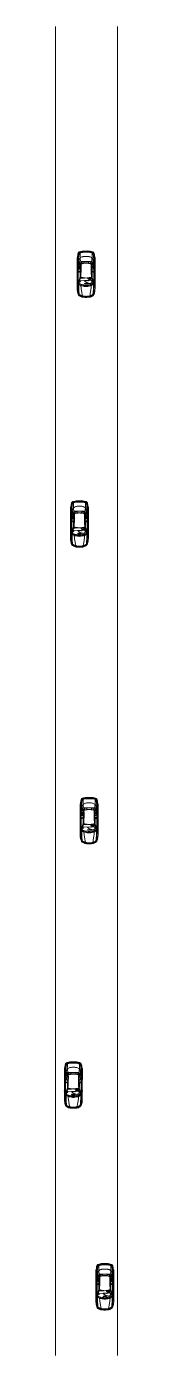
# Model space of a CAD drawing. Header units: millimetres. Extents: x 255 to 764, y 60 to 269.
# Drawn here: x 255 to 261, y 106.2 to 234.6 of the extents above; entities that cross this region are included whole.
import ezdxf

# ---------------------------------------------------------------- set-up
doc = ezdxf.new("R2010")
doc.units = ezdxf.units.MM
doc.layers.add('AUTOS', color=1, linetype='Continuous', lineweight=9)
doc.layers.add('BANQUETA', color=2, linetype='Continuous', lineweight=20)

# ---------------------------------------------------------------- blocks, each defined once
blk = doc.blocks.new('AutoP19')
for p, q in [((-1.25, 0.71), (-0.65, 0.55)), ((-0.92, 0.62), (-0.95, 0.15)), ((-0.93, 0.75), (-0.94, 0.76)), ((-0.94, 0.76), (-0.9, 0.76)), ((-0.94, 0.13), (-0.93, -0.15)), ((-0.93, 0.75), (-0.06, 0.75)), ((-0.9, 0.67), (-0.93, 0.75)), ((-0.9, 0.76), (-0.85, 0.86)), ((-0.88, 0.78), (0.13, 0.78)), ((-0.86, 0.83), (0.42, 0.82)), ((-0.85, 0.86), (1.25, 0.87)), ((-0.25, 0.58), (-0.06, 0.58)), ((-0.06, 0.75), (0.3, 0.73)), ((0.44, 0.65), (0.24, 0.65)), ((0.91, 0.53), (0.91, -0.03)), ((0.91, -0.53), (0.91, 0.03)), ((1.75, 0.52), (1.81, 0.5)), ((-1.25, -0.71), (-0.65, -0.55)), ((-0.93, -0.75), (-0.94, -0.76)), ((-0.94, -0.76), (-0.9, -0.76)), ((-0.9, -0.67), (-0.93, -0.75)), ((-0.93, -0.75), (-0.06, -0.75)), ((-0.82, -0.29), (-0.91, -0.29)), ((-0.82, -0.45), (-0.91, -0.45)), ((-0.9, -0.76), (-0.85, -0.86)), ((-0.88, -0.78), (0.13, -0.78)), ((-0.86, -0.83), (0.42, -0.82)), ((-0.85, -0.86), (1.25, -0.87)), ((-0.25, -0.58), (-0.06, -0.58)), ((-0.06, -0.75), (0.3, -0.73)), ((0.44, -0.65), (0.24, -0.65)), ((1.75, -0.52), (1.81, -0.5))]:
    blk.add_line(p, q)
for centre in [(-1.02, 0.59), (-1.02, -0.59)]:
    blk.add_ellipse(centre, major_axis=(0, 0.0429), ratio=0.983266, start_param=4.712389, end_param=10.995574)
for points, knots in [([(-2.56, 0), (-2.56, 0.05), (-2.55, 0.22), (-2.54, 0.44), (-2.44, 0.6), (-2.37, 0.7), (-2.29, 0.75), (-2.19, 0.79), (-2.08, 0.82), (-2, 0.84), (-1.96, 0.84)], [0, 0, 0, 0, 0.16039, 0.479033, 0.632967, 0.722015, 0.817474, 0.927562, 1.03733, 1.167094, 1.167094, 1.167094, 1.167094]), ([(-2.56, 0), (-2.56, -0.05), (-2.55, -0.22), (-2.54, -0.44), (-2.44, -0.6), (-2.37, -0.7), (-2.29, -0.75), (-2.19, -0.79), (-2.08, -0.82), (-2, -0.84), (-1.96, -0.84)], [0, 0, 0, 0, 0.16039, 0.479033, 0.632967, 0.722015, 0.817474, 0.927562, 1.03733, 1.167094, 1.167094, 1.167094, 1.167094]), ([(-2.25, 0.76), (-2.28, 0.74), (-2.33, 0.7), (-2.42, 0.61), (-2.48, 0.49), (-2.5, 0.35), (-2.53, 0.18), (-2.54, 0.07), (-2.54, 0)], [0, 0, 0, 0, 0.1095129, 0.2035347, 0.3452507, 0.5161382, 0.6275464, 0.8383798, 0.8383798, 0.8383798, 0.8383798]), ([(-2.25, -0.76), (-2.28, -0.74), (-2.33, -0.7), (-2.42, -0.61), (-2.48, -0.49), (-2.5, -0.35), (-2.53, -0.18), (-2.54, -0.07), (-2.54, 0)], [0, 0, 0, 0, 0.1095129, 0.2035347, 0.3452507, 0.5161382, 0.6275464, 0.8383798, 0.8383798, 0.8383798, 0.8383798]), ([(-2.45, 0.34), (-2.46, 0.33), (-2.48, 0.31), (-2.49, 0.25), (-2.5, 0.14), (-2.51, 0.05), (-2.51, 0)], [0, 0, 0, 0, 0.0314754, 0.0702057, 0.1915753, 0.3439346, 0.3439346, 0.3439346, 0.3439346]), ([(-2.45, -0.34), (-2.46, -0.33), (-2.48, -0.31), (-2.49, -0.25), (-2.5, -0.14), (-2.51, -0.05), (-2.51, 0)], [0, 0, 0, 0, 0.0314754, 0.0702057, 0.1915753, 0.3439346, 0.3439346, 0.3439346, 0.3439346]), ([(-2.43, 0.34), (-2.42, 0.34), (-2.43, 0.32), (-2.43, 0.29), (-2.45, 0.24), (-2.45, 0.19), (-2.45, 0.1), (-2.46, 0.05), (-2.46, 0)], [0, 0, 0, 0, 0.0114788, 0.0403472, 0.0875838, 0.1755608, 0.1991501, 0.3369659, 0.3369659, 0.3369659, 0.3369659]), ([(-2.43, -0.34), (-2.42, -0.34), (-2.43, -0.32), (-2.43, -0.29), (-2.45, -0.24), (-2.45, -0.19), (-2.45, -0.1), (-2.46, -0.05), (-2.46, 0)], [0, 0, 0, 0, 0.0114788, 0.0403472, 0.0875838, 0.1755608, 0.1991501, 0.3369659, 0.3369659, 0.3369659, 0.3369659]), ([(-1.96, 0.84), (-2.02, 0.84), (-2.12, 0.79), (-2.24, 0.74), (-2.34, 0.65), (-2.42, 0.52), (-2.44, 0.4), (-2.45, 0.34)], [0, 0, 0, 0, 0.1772572, 0.3124951, 0.4151678, 0.5597243, 0.7575412, 0.7575412, 0.7575412, 0.7575412]), ([(-2.14, 0.78), (-2.14, 0.77), (-2.14, 0.75), (-2.16, 0.74), (-2.2, 0.72), (-2.24, 0.69), (-2.29, 0.65), (-2.33, 0.58), (-2.37, 0.5), (-2.38, 0.44), (-2.39, 0.41), (-2.41, 0.38), (-2.43, 0.37), (-2.45, 0.37)], [0, 0, 0, 0, 0.0304541, 0.0502818, 0.0786089, 0.1479133, 0.1986294, 0.2831705, 0.3780326, 0.4523267, 0.4667809, 0.4902599, 0.5347198, 0.5347198, 0.5347198, 0.5347198]), ([(-2.45, 0.34), (-2.35, 0.37), (-2.12, 0.41), (-1.78, 0.47), (-1.53, 0.5), (-1.42, 0.51)], [0, 0, 0, 0, 0.317374, 0.69576, 1.04714, 1.04714, 1.04714, 1.04714]), ([(-1.25, 0.71), (-1.34, 0.71), (-1.53, 0.71), (-1.82, 0.7), (-2.08, 0.68), (-2.23, 0.66), (-2.28, 0.66)], [0, 0, 0, 0, 0.269375, 0.574535, 0.885339, 1.036319, 1.036319, 1.036319, 1.036319]), ([(-2.24, 0.68), (-2.22, 0.7), (-2.16, 0.71), (-2.05, 0.73), (-1.88, 0.75), (-1.68, 0.76), (-1.45, 0.77), (-1.22, 0.77), (-1.06, 0.77), (-0.99, 0.77)], [0, 0, 0, 0, 0.076148, 0.165903, 0.355672, 0.569871, 0.782325, 1.050047, 1.257936, 1.257936, 1.257936, 1.257936]), ([(-1.84, 0.85), (-1.84, 0.84), (-1.87, 0.82), (-1.92, 0.8), (-1.99, 0.78), (-2.06, 0.77), (-2.11, 0.76), (-2.14, 0.75), (-2.15, 0.75)], [0, 0, 0, 0, 0.034703, 0.0959761, 0.1659336, 0.2471559, 0.2929944, 0.3295918, 0.3295918, 0.3295918, 0.3295918]), ([(-1.96, 0.84), (-1.92, 0.85), (-1.78, 0.86), (-1.52, 0.86), (-1.22, 0.86), (-1.02, 0.86), (-0.93, 0.86)], [0, 0, 0, 0, 0.114897, 0.437061, 0.754269, 1.029686, 1.029686, 1.029686, 1.029686]), ([(-1.52, 0.86), (-1.52, 0.84), (-1.48, 0.83), (-1.43, 0.81), (-1.33, 0.81), (-1.17, 0.82), (-1.04, 0.82), (-0.96, 0.82)], [0, 0, 0, 0, 0.0364992, 0.0923739, 0.1867837, 0.3273982, 0.5667068, 0.5667068, 0.5667068, 0.5667068]), ([(-1.01, 0.74), (-1.04, 0.74), (-1.09, 0.75), (-1.17, 0.74), (-1.25, 0.72), (-1.31, 0.67), (-1.36, 0.59), (-1.42, 0.51), (-1.46, 0.37), (-1.49, 0.2), (-1.51, 0.06), (-1.51, 0)], [0, 0, 0, 0, 0.082256, 0.165174, 0.241383, 0.30939, 0.405348, 0.511507, 0.603349, 0.843635, 1.017671, 1.017671, 1.017671, 1.017671]), ([(-1.01, -0.74), (-1.04, -0.74), (-1.09, -0.75), (-1.17, -0.74), (-1.25, -0.72), (-1.31, -0.67), (-1.36, -0.59), (-1.42, -0.51), (-1.46, -0.37), (-1.49, -0.2), (-1.51, -0.06), (-1.51, 0)], [0, 0, 0, 0, 0.082256, 0.165174, 0.241383, 0.30939, 0.405348, 0.511507, 0.603349, 0.843635, 1.017671, 1.017671, 1.017671, 1.017671]), ([(-1.25, 0.71), (-1.27, 0.68), (-1.32, 0.62), (-1.39, 0.48), (-1.44, 0.26), (-1.46, 0.09), (-1.46, 0)], [0, 0, 0, 0, 0.0947759, 0.2311242, 0.4700259, 0.7400315, 0.7400315, 0.7400315, 0.7400315]), ([(-1.25, -0.71), (-1.27, -0.68), (-1.32, -0.62), (-1.39, -0.48), (-1.44, -0.26), (-1.46, -0.09), (-1.46, 0)], [0, 0, 0, 0, 0.0947759, 0.2311242, 0.4700259, 0.7400315, 0.7400315, 0.7400315, 0.7400315]), ([(-1.19, 0.69), (-1.21, 0.67), (-1.24, 0.62), (-1.29, 0.51), (-1.33, 0.37), (-1.35, 0.2), (-1.37, 0.07), (-1.37, 0)], [0, 0, 0, 0, 0.0708922, 0.1925846, 0.3348457, 0.5072814, 0.7109928, 0.7109928, 0.7109928, 0.7109928]), ([(-1.19, -0.69), (-1.21, -0.67), (-1.24, -0.62), (-1.29, -0.51), (-1.33, -0.37), (-1.35, -0.2), (-1.37, -0.07), (-1.37, 0)], [0, 0, 0, 0, 0.0708922, 0.1925846, 0.3348457, 0.5072814, 0.7109928, 0.7109928, 0.7109928, 0.7109928]), ([(-1.25, 0), (-1.25, 0.03), (-1.25, 0.08), (-1.25, 0.13), (-1.25, 0.17), (-1.23, 0.17), (-1.22, 0.17), (-1.21, 0.16), (-1.2, 0.1), (-1.2, 0.04), (-1.2, 0)], [0, 0, 0, 0, 0.0857277, 0.1381048, 0.1641986, 0.1769751, 0.1890325, 0.2028129, 0.2286049, 0.3592554, 0.3592554, 0.3592554, 0.3592554]), ([(-1.25, 0), (-1.25, -0.03), (-1.25, -0.08), (-1.25, -0.13), (-1.25, -0.17), (-1.23, -0.17), (-1.22, -0.17), (-1.21, -0.16), (-1.2, -0.1), (-1.2, -0.04), (-1.2, 0)], [0, 0, 0, 0, 0.0857277, 0.1381048, 0.1641986, 0.1769751, 0.1890325, 0.2028129, 0.2286049, 0.3592554, 0.3592554, 0.3592554, 0.3592554]), ([(-0.94, 0.13), (-0.94, 0.14), (-0.96, 0.16), (-1, 0.12), (-1.04, 0.08), (-1.08, 0), (-1.13, -0.1), (-1.18, -0.21), (-1.22, -0.32), (-1.22, -0.41), (-1.18, -0.49), (-1.14, -0.54), (-1.08, -0.58), (-1.05, -0.62), (-1.04, -0.64), (-1.04, -0.65)], [0, 0, 0, 0, 0.527288, 1.647451, 3.487558, 5.099073, 7.968657, 12.238313, 14.475187, 16.613757, 18.744202, 20.639343, 22.223389, 23.452731, 24.286529, 24.286529, 24.286529, 24.286529]), ([(-1.21, 0.86), (-1.21, 0.84), (-1.2, 0.81), (-1.2, 0.76), (-1.18, 0.74), (-1.17, 0.73)], [0, 0, 0, 0, 1.462159, 2.651105, 3.386321, 3.386321, 3.386321, 3.386321]), ([(0.97, 0.69), (0.96, 0.68), (0.92, 0.65), (0.84, 0.64), (0.76, 0.6), (0.64, 0.57), (0.51, 0.55), (0.3, 0.53), (0.06, 0.54), (-0.17, 0.54), (-0.36, 0.54), (-0.56, 0.56), (-0.83, 0.65), (-1.04, 0.71), (-1.16, 0.74)], [0, 0, 0, 0, 0.05975, 0.126928, 0.230034, 0.336675, 0.482225, 0.641324, 0.954906, 1.203173, 1.330375, 1.542773, 1.802261, 2.175545, 2.175545, 2.175545, 2.175545]), ([(-0.99, 0.77), (-0.99, 0.76), (-0.99, 0.75), (-1, 0.75), (-1.01, 0.74)], [0, 0, 0, 0, 0.02274132, 0.03717479, 0.03717479, 0.03717479, 0.03717479]), ([(-0.85, 0.86), (-0.86, 0.86), (-0.88, 0.88), (-0.94, 0.87), (-0.96, 0.82), (-1, 0.78), (-0.97, 0.74), (-0.94, 0.73), (-0.93, 0.75)], [0, 0, 0, 0, 0.024864, 0.0846267, 0.1362471, 0.1900683, 0.2245199, 0.2681841, 0.2681841, 0.2681841, 0.2681841]), ([(-0.67, 0.55), (-0.67, 0.55), (-0.69, 0.52), (-0.71, 0.47), (-0.7, 0.36), (-0.7, 0.26), (-0.7, 0.17), (-0.69, 0.15), (-0.68, 0.14)], [0, 0, 0, 0, 0.842998, 2.122875, 3.997599, 9.174838, 10.012722, 10.751336, 10.751336, 10.751336, 10.751336]), ([(-0.59, 0.53), (-0.6, 0.5), (-0.64, 0.39), (-0.67, 0.2), (-0.69, 0.06), (-0.69, -0.01)], [0, 0, 0, 0, 0.1139079, 0.3411539, 0.543502, 0.543502, 0.543502, 0.543502]), ([(-0.65, 0.55), (-0.63, 0.55), (-0.57, 0.53), (-0.47, 0.51), (-0.35, 0.5), (-0.14, 0.49), (0.14, 0.49), (0.47, 0.48), (0.75, 0.5), (0.99, 0.54), (1.23, 0.59), (1.47, 0.58), (1.63, 0.58), (1.73, 0.57), (1.74, 0.57)], [0, 0, 0, 0, 0.073325, 0.188896, 0.303039, 0.425821, 0.811242, 1.159737, 1.41058, 1.660623, 1.899627, 2.11145, 2.377727, 2.401703, 2.401703, 2.401703, 2.401703]), ([(-0.57, 0.58), (-0.52, 0.58), (-0.44, 0.58), (-0.34, 0.58), (-0.28, 0.58), (-0.26, 0.56), (-0.25, 0.55), (-0.25, 0.54)], [0, 0, 0, 0, 3.267856, 6.568708, 7.399663, 8.099385, 8.621705, 8.621705, 8.621705, 8.621705]), ([(-0.15, 0.86), (-0.14, 0.85), (-0.12, 0.83), (-0.1, 0.78), (-0.1, 0.76), (-0.1, 0.74)], [1.808086, 1.808086, 1.808086, 1.808086, 2.918874, 4.131288, 5.10151, 5.10151, 5.10151, 5.10151]), ([(-0.14, 0.75), (-0.12, 0.72), (-0.1, 0.65), (-0.07, 0.58), (-0.06, 0.54)], [0, 0, 0, 0, 0.1000351, 0.2184418, 0.2184418, 0.2184418, 0.2184418]), ([(-0.06, 0.75), (-0.04, 0.71), (-0.03, 0.65), (0, 0.59), (0, 0.55), (0, 0.54)], [0, 0, 0, 0, 2.528586, 4.711885, 5.408215, 5.408215, 5.408215, 5.408215]), ([(0.13, 0.78), (0.27, 0.78), (0.48, 0.78), (0.79, 0.76), (0.96, 0.75), (1.06, 0.74)], [0, 0, 0, 0, 0.4042759, 0.6333827, 0.9326252, 0.9326252, 0.9326252, 0.9326252]), ([(0.24, 0.65), (0.23, 0.65), (0.19, 0.65), (0.15, 0.6), (0.13, 0.56), (0.13, 0.54)], [0, 0, 0, 0, 0.0486628, 0.1144515, 0.1777721, 0.1777721, 0.1777721, 0.1777721]), ([(0.3, 0.73), (0.36, 0.73), (0.48, 0.73), (0.63, 0.73), (0.79, 0.71), (0.93, 0.7), (1.06, 0.68), (1.1, 0.66)], [0, 0, 0, 0, 0.1783018, 0.3787173, 0.431954, 0.6762374, 0.8077184, 0.8077184, 0.8077184, 0.8077184]), ([(0.42, 0.82), (0.49, 0.82), (0.61, 0.82), (0.8, 0.8), (1.01, 0.79), (1.22, 0.77), (1.4, 0.75), (1.54, 0.74), (1.64, 0.7), (1.71, 0.65), (1.74, 0.58), (1.78, 0.43), (1.8, 0.24), (1.8, 0.06), (1.8, 0)], [0, 0, 0, 0, 0.198873, 0.363323, 0.587433, 0.823543, 1.004622, 1.129816, 1.230113, 1.320655, 1.388577, 1.443334, 1.771447, 1.958652, 1.958652, 1.958652, 1.958652]), ([(0.42, -0.82), (0.49, -0.82), (0.61, -0.82), (0.8, -0.8), (1.01, -0.79), (1.22, -0.77), (1.4, -0.75), (1.54, -0.74), (1.64, -0.7), (1.71, -0.65), (1.74, -0.58), (1.78, -0.43), (1.8, -0.24), (1.8, -0.06), (1.8, 0)], [0, 0, 0, 0, 0.198873, 0.363323, 0.587433, 0.823543, 1.004622, 1.129816, 1.230113, 1.320655, 1.388577, 1.443334, 1.771447, 1.958652, 1.958652, 1.958652, 1.958652]), ([(0.68, 0.67), (0.66, 0.68), (0.61, 0.69), (0.55, 0.72), (0.49, 0.73), (0.45, 0.71), (0.45, 0.67), (0.45, 0.64), (0.47, 0.63), (0.49, 0.59), (0.52, 0.57), (0.52, 0.55)], [0, 0, 0, 0, 0.0655106, 0.1550445, 0.2094604, 0.2438604, 0.287164, 0.3001388, 0.3275984, 0.3616951, 0.4200969, 0.4200969, 0.4200969, 0.4200969]), ([(0.79, 0.87), (0.79, 0.85), (0.8, 0.8), (0.76, 0.76), (0.69, 0.67), (0.62, 0.6), (0.56, 0.56)], [0, 0, 0, 0, 0.0597371, 0.1139981, 0.1672498, 0.3938869, 0.3938869, 0.3938869, 0.3938869]), ([(0.76, 0.71), (0.74, 0.69), (0.69, 0.64), (0.64, 0.59), (0.61, 0.57)], [0, 0, 0, 0, 1.868162, 5.271297, 5.271297, 5.271297, 5.271297]), ([(0.67, 0.49), (0.68, 0.48), (0.69, 0.44), (0.71, 0.37), (0.73, 0.25), (0.75, 0.1), (0.75, -0.02), (0.75, -0.08)], [0, 0, 0, 0, 0.0451009, 0.1211996, 0.2308505, 0.385263, 0.5739042, 0.5739042, 0.5739042, 0.5739042]), ([(0.67, -0.49), (0.68, -0.48), (0.69, -0.44), (0.71, -0.37), (0.73, -0.25), (0.75, -0.1), (0.75, 0.02), (0.75, 0.08)], [0, 0, 0, 0, 0.0451009, 0.1211996, 0.2308505, 0.385263, 0.5739042, 0.5739042, 0.5739042, 0.5739042]), ([(0.71, 0.66), (0.72, 0.65), (0.74, 0.63), (0.74, 0.61), (0.75, 0.6)], [0, 0, 0, 0, 0.983949, 1.771691, 1.771691, 1.771691, 1.771691]), ([(0.81, 0.62), (0.79, 0.62), (0.75, 0.62), (0.73, 0.65), (0.71, 0.66)], [0, 0, 0, 0, 0.0535488, 0.1060573, 0.1060573, 0.1060573, 0.1060573]), ([(0.73, 0.3), (0.73, 0.33), (0.74, 0.38), (0.73, 0.43), (0.76, 0.46), (0.8, 0.45), (0.84, 0.46), (0.86, 0.44), (0.87, 0.42), (0.87, 0.36), (0.88, 0.3), (0.87, 0.24), (0.86, 0.23), (0.83, 0.23), (0.8, 0.23), (0.77, 0.22), (0.73, 0.23), (0.73, 0.27), (0.73, 0.29), (0.73, 0.3)], [0, 0, 0, 0, 0.0969044, 0.1295913, 0.1506192, 0.1985921, 0.2360698, 0.2557908, 0.2719711, 0.2929882, 0.44406, 0.4519132, 0.4720918, 0.4918599, 0.5228758, 0.5707096, 0.5892096, 0.6145759, 0.654681, 0.654681, 0.654681, 0.654681]), ([(0.78, 0.23), (0.78, 0.22), (0.77, 0.14), (0.77, 0.05), (0.77, -0.03)], [11.235438, 11.235438, 11.235438, 11.235438, 11.552536, 17.586883, 17.586883, 17.586883, 17.586883]), ([(0.78, -0.23), (0.78, -0.22), (0.77, -0.14), (0.77, -0.05), (0.77, 0.03)], [11.235438, 11.235438, 11.235438, 11.235438, 11.552536, 17.586883, 17.586883, 17.586883, 17.586883]), ([(1.06, 0.74), (1.14, 0.74), (1.26, 0.72), (1.43, 0.71), (1.55, 0.69), (1.65, 0.65), (1.73, 0.61), (1.74, 0.57)], [0, 0, 0, 0, 0.2277977, 0.3719478, 0.4996814, 0.5863441, 0.709615, 0.709615, 0.709615, 0.709615]), ([(1.1, 0.66), (1.12, 0.65), (1.17, 0.63), (1.25, 0.57), (1.32, 0.47), (1.36, 0.37), (1.37, 0.3), (1.38, 0.28)], [0, 0, 0, 0, 0.0720749, 0.1581284, 0.2958089, 0.4262456, 0.4842292, 0.4842292, 0.4842292, 0.4842292]), ([(1.18, 0.86), (1.18, 0.86), (1.2, 0.84), (1.25, 0.83), (1.33, 0.81), (1.44, 0.79), (1.54, 0.78), (1.63, 0.76), (1.69, 0.73), (1.74, 0.68), (1.78, 0.61), (1.8, 0.53), (1.83, 0.45), (1.83, 0.39), (1.84, 0.36)], [0, 0, 0, 0, 0.0219205, 0.0572122, 0.1522539, 0.2718866, 0.3894011, 0.4710097, 0.5346344, 0.5986698, 0.6733118, 0.758696, 0.8351341, 0.9293726, 0.9293726, 0.9293726, 0.9293726]), ([(1.25, 0.87), (1.27, 0.86), (1.32, 0.84), (1.41, 0.82), (1.52, 0.81), (1.63, 0.79), (1.72, 0.77), (1.78, 0.72), (1.83, 0.67), (1.86, 0.58), (1.89, 0.46), (1.91, 0.36), (1.91, 0.3), (1.92, 0.29)], [0, 0, 0, 0, 0.056668, 0.14946, 0.28161, 0.392935, 0.481686, 0.542967, 0.622845, 0.69797, 0.833643, 0.965665, 1.00577, 1.00577, 1.00577, 1.00577]), ([(1.38, 0.28), (1.39, 0.24), (1.4, 0.14), (1.4, 0.05), (1.4, 0)], [0, 0, 0, 0, 0.140379, 0.2808468, 0.2808468, 0.2808468, 0.2808468]), ([(1.38, -0.28), (1.39, -0.24), (1.4, -0.14), (1.4, -0.05), (1.4, 0)], [0, 0, 0, 0, 0.140379, 0.2808468, 0.2808468, 0.2808468, 0.2808468]), ([(1.84, 0.36), (1.85, 0.31), (1.86, 0.19), (1.86, 0.07), (1.86, 0)], [0, 0, 0, 0, 0.1502861, 0.3522699, 0.3522699, 0.3522699, 0.3522699]), ([(-1.96, -0.84), (-2.02, -0.84), (-2.12, -0.79), (-2.24, -0.74), (-2.34, -0.65), (-2.42, -0.52), (-2.44, -0.4), (-2.45, -0.34)], [0, 0, 0, 0, 0.1772572, 0.3124951, 0.4151678, 0.5597243, 0.7575412, 0.7575412, 0.7575412, 0.7575412]), ([(-2.45, -0.34), (-2.35, -0.37), (-2.12, -0.41), (-1.78, -0.47), (-1.53, -0.5), (-1.42, -0.51)], [0, 0, 0, 0, 0.317374, 0.69576, 1.04714, 1.04714, 1.04714, 1.04714]), ([(-2.14, -0.78), (-2.14, -0.77), (-2.14, -0.75), (-2.16, -0.74), (-2.2, -0.72), (-2.24, -0.69), (-2.29, -0.65), (-2.33, -0.58), (-2.37, -0.5), (-2.38, -0.44), (-2.39, -0.41), (-2.41, -0.38), (-2.43, -0.37), (-2.45, -0.37)], [0, 0, 0, 0, 0.0304541, 0.0502818, 0.0786089, 0.1479133, 0.1986294, 0.2831705, 0.3780326, 0.4523267, 0.4667809, 0.4902599, 0.5347198, 0.5347198, 0.5347198, 0.5347198]), ([(-1.25, -0.71), (-1.34, -0.71), (-1.53, -0.71), (-1.82, -0.7), (-2.08, -0.68), (-2.23, -0.66), (-2.28, -0.66)], [0, 0, 0, 0, 0.269375, 0.574535, 0.885339, 1.036319, 1.036319, 1.036319, 1.036319]), ([(-2.24, -0.68), (-2.22, -0.7), (-2.16, -0.71), (-2.05, -0.73), (-1.88, -0.75), (-1.68, -0.76), (-1.45, -0.77), (-1.22, -0.77), (-1.06, -0.77), (-0.99, -0.77)], [0, 0, 0, 0, 0.076148, 0.165903, 0.355672, 0.569871, 0.782325, 1.050047, 1.257936, 1.257936, 1.257936, 1.257936]), ([(-1.84, -0.85), (-1.84, -0.84), (-1.87, -0.82), (-1.92, -0.8), (-1.99, -0.78), (-2.06, -0.77), (-2.11, -0.76), (-2.14, -0.75), (-2.15, -0.75)], [0, 0, 0, 0, 0.034703, 0.0959761, 0.1659336, 0.2471559, 0.2929944, 0.3295918, 0.3295918, 0.3295918, 0.3295918]), ([(-1.96, -0.84), (-1.92, -0.85), (-1.78, -0.86), (-1.52, -0.86), (-1.22, -0.86), (-1.02, -0.86), (-0.93, -0.86)], [0, 0, 0, 0, 0.114897, 0.437061, 0.754269, 1.029686, 1.029686, 1.029686, 1.029686]), ([(-1.52, -0.86), (-1.52, -0.84), (-1.48, -0.83), (-1.43, -0.81), (-1.33, -0.81), (-1.17, -0.82), (-1.04, -0.82), (-0.96, -0.82)], [0, 0, 0, 0, 0.0364992, 0.0923739, 0.1867837, 0.3273982, 0.5667068, 0.5667068, 0.5667068, 0.5667068]), ([(-1.21, -0.86), (-1.21, -0.84), (-1.2, -0.81), (-1.2, -0.76), (-1.18, -0.74), (-1.17, -0.73)], [0, 0, 0, 0, 1.462159, 2.651105, 3.386321, 3.386321, 3.386321, 3.386321]), ([(0.97, -0.69), (0.96, -0.68), (0.92, -0.65), (0.84, -0.64), (0.76, -0.6), (0.64, -0.57), (0.51, -0.55), (0.3, -0.53), (0.06, -0.54), (-0.17, -0.54), (-0.36, -0.54), (-0.56, -0.56), (-0.83, -0.65), (-1.04, -0.71), (-1.16, -0.74)], [0, 0, 0, 0, 0.05975, 0.126928, 0.230034, 0.336675, 0.482225, 0.641324, 0.954906, 1.203173, 1.330375, 1.542773, 1.802261, 2.175545, 2.175545, 2.175545, 2.175545]), ([(-0.99, -0.77), (-0.99, -0.76), (-0.99, -0.75), (-1, -0.75), (-1.01, -0.74)], [0, 0, 0, 0, 0.02274132, 0.03717479, 0.03717479, 0.03717479, 0.03717479]), ([(-0.85, -0.86), (-0.86, -0.86), (-0.88, -0.88), (-0.94, -0.87), (-0.96, -0.82), (-1, -0.78), (-0.97, -0.74), (-0.94, -0.73), (-0.93, -0.75)], [0, 0, 0, 0, 0.024864, 0.0846267, 0.1362471, 0.1900683, 0.2245199, 0.2681841, 0.2681841, 0.2681841, 0.2681841]), ([(-0.92, -0.55), (-0.93, -0.55), (-0.93, -0.55), (-0.95, -0.56), (-0.95, -0.55), (-0.95, -0.54), (-0.94, -0.54), (-0.93, -0.53), (-0.93, -0.51), (-0.91, -0.47), (-0.91, -0.4), (-0.91, -0.33), (-0.92, -0.26), (-0.94, -0.22), (-0.95, -0.19), (-0.97, -0.18), (-0.96, -0.18), (-0.95, -0.17), (-0.94, -0.17), (-0.94, -0.17), (-0.93, -0.17), (-0.93, -0.16), (-0.93, -0.15)], [0, 0, 0, 0, 0.0138597, 0.0278304, 0.0329137, 0.0379971, 0.0465756, 0.0592704, 0.0762214, 0.1105991, 0.1789801, 0.2766959, 0.3173629, 0.3800771, 0.4110544, 0.4160421, 0.4210284, 0.4277212, 0.4387433, 0.4448131, 0.4508005, 0.4694463, 0.4694463, 0.4694463, 0.4694463]), ([(-0.82, -0.29), (-0.83, -0.3), (-0.81, -0.23), (-0.8, -0.21), (-0.77, -0.17), (-0.74, -0.16), (-0.71, -0.17), (-0.69, -0.2), (-0.66, -0.25), (-0.65, -0.32), (-0.65, -0.39), (-0.66, -0.46), (-0.68, -0.51), (-0.7, -0.54), (-0.73, -0.56), (-0.75, -0.55), (-0.77, -0.54), (-0.79, -0.52), (-0.81, -0.49), (-0.83, -0.41), (-0.84, -0.38), (-0.82, -0.28), (-0.82, -0.29)], [0, 0, 0, 0, 0.03969, 0.089634, 0.13125, 0.1542862, 0.1797268, 0.2207266, 0.2680991, 0.3447665, 0.4095645, 0.4843001, 0.541515, 0.5817687, 0.6060665, 0.6262474, 0.6436722, 0.6634686, 0.6988791, 0.7758465, 0.8696394, 0.907731, 0.907731, 0.907731, 0.907731]), ([(-0.8, -0.29), (-0.8, -0.28), (-0.8, -0.28), (-0.8, -0.27), (-0.79, -0.26), (-0.79, -0.25), (-0.79, -0.24), (-0.78, -0.23), (-0.78, -0.23), (-0.78, -0.22), (-0.78, -0.22), (-0.77, -0.21), (-0.77, -0.21), (-0.76, -0.2), (-0.76, -0.2), (-0.75, -0.19), (-0.75, -0.19), (-0.75, -0.19), (-0.75, -0.19), (-0.74, -0.19), (-0.74, -0.19), (-0.73, -0.19), (-0.73, -0.19), (-0.73, -0.19), (-0.73, -0.19), (-0.72, -0.2), (-0.72, -0.2), (-0.71, -0.21), (-0.71, -0.22), (-0.7, -0.23), (-0.7, -0.23), (-0.7, -0.24), (-0.69, -0.25), (-0.69, -0.26), (-0.68, -0.26), (-0.68, -0.28), (-0.68, -0.28), (-0.68, -0.3), (-0.67, -0.32), (-0.67, -0.35), (-0.67, -0.36), (-0.67, -0.4), (-0.68, -0.43), (-0.69, -0.47), (-0.69, -0.48), (-0.7, -0.49), (-0.7, -0.5), (-0.71, -0.51), (-0.71, -0.51), (-0.72, -0.52), (-0.72, -0.52), (-0.73, -0.53), (-0.73, -0.53), (-0.74, -0.53), (-0.74, -0.53), (-0.74, -0.53), (-0.74, -0.53), (-0.75, -0.53), (-0.75, -0.53), (-0.75, -0.52), (-0.75, -0.52), (-0.76, -0.52), (-0.76, -0.52), (-0.76, -0.52), (-0.76, -0.52), (-0.76, -0.52), (-0.76, -0.52), (-0.76, -0.51), (-0.77, -0.51), (-0.77, -0.51), (-0.77, -0.5), (-0.77, -0.5), (-0.78, -0.49), (-0.78, -0.48), (-0.78, -0.48), (-0.79, -0.47), (-0.79, -0.47), (-0.79, -0.45), (-0.8, -0.44), (-0.8, -0.42), (-0.8, -0.42), (-0.8, -0.41), (-0.8, -0.4), (-0.81, -0.39), (-0.81, -0.38), (-0.81, -0.36), (-0.81, -0.36), (-0.81, -0.34), (-0.8, -0.34), (-0.8, -0.32), (-0.8, -0.3), (-0.8, -0.29), (-0.8, -0.29), (-0.8, -0.29), (-0.8, -0.29), (-0.8, -0.29), (-0.8, -0.29), (-0.8, -0.29)], [0.497033, 0.497033, 0.497033, 0.497033, 0.723444, 0.723444, 0.974636, 0.974636, 1.50964, 1.50964, 2.044645, 2.044645, 2.271061, 2.271061, 2.862376, 2.862376, 3.217654, 3.217654, 3.537253, 3.537253, 3.856852, 3.856852, 4.368613, 4.368613, 4.584627, 4.584627, 4.99269, 4.99269, 5.400753, 5.400753, 5.808816, 5.808816, 6.216879, 6.216879, 6.778716, 6.778716, 7.350371, 7.350371, 7.922025, 7.922025, 9.065335, 9.065335, 10.208644, 10.208644, 12.495263, 12.495263, 13.409896, 13.409896, 13.929088, 13.929088, 14.44828, 14.44828, 14.909885, 14.909885, 15.371489, 15.371489, 15.62524, 15.62524, 15.87899, 15.87899, 16.120875, 16.120875, 16.36276, 16.36276, 16.51635, 16.51635, 16.669941, 16.669941, 16.921521, 16.921521, 17.136676, 17.136676, 17.351831, 17.351831, 17.782142, 17.782142, 18.204974, 18.204974, 18.627807, 18.627807, 19.473473, 19.473473, 19.978923, 19.978923, 20.484372, 20.484372, 21.475119, 21.475119, 21.859144, 21.859144, 22.162884, 22.162884, 22.770362, 22.770362, 22.900493, 22.900493, 22.951221, 22.951221, 22.964298, 22.964298, 22.964298, 22.964298]), ([(-0.7, -0.49), (-0.7, -0.49), (-0.71, -0.46), (-0.7, -0.37), (-0.7, -0.29), (-0.7, -0.23)], [1.749253, 1.749253, 1.749253, 1.749253, 2.122875, 3.997599, 8.307432, 8.307432, 8.307432, 8.307432]), ([(-0.7, -0.19), (-0.7, -0.18), (-0.7, -0.16), (-0.69, -0.15), (-0.68, -0.14)], [9.436432, 9.436432, 9.436432, 9.436432, 10.012722, 10.751336, 10.751336, 10.751336, 10.751336]), ([(-0.59, -0.53), (-0.6, -0.5), (-0.64, -0.39), (-0.67, -0.21), (-0.69, -0.07), (-0.69, -0.01)], [0, 0, 0, 0, 0.1139079, 0.3411539, 0.5260188, 0.5260188, 0.5260188, 0.5260188]), ([(-0.67, -0.55), (-0.67, -0.55), (-0.68, -0.54), (-0.69, -0.53), (-0.69, -0.52)], [0, 0, 0, 0, 0.8429982, 0.9626806, 0.9626806, 0.9626806, 0.9626806]), ([(-0.65, -0.55), (-0.63, -0.55), (-0.57, -0.53), (-0.47, -0.51), (-0.35, -0.5), (-0.14, -0.49), (0.14, -0.49), (0.47, -0.48), (0.75, -0.5), (0.99, -0.54), (1.23, -0.59), (1.47, -0.58), (1.63, -0.58), (1.73, -0.57), (1.74, -0.57)], [0, 0, 0, 0, 0.073325, 0.188896, 0.303039, 0.425821, 0.811242, 1.159737, 1.41058, 1.660623, 1.899627, 2.11145, 2.377727, 2.401703, 2.401703, 2.401703, 2.401703]), ([(-0.57, -0.58), (-0.52, -0.58), (-0.44, -0.58), (-0.34, -0.58), (-0.28, -0.58), (-0.26, -0.56), (-0.25, -0.55), (-0.25, -0.54)], [0, 0, 0, 0, 3.267856, 6.568708, 7.399663, 8.099385, 8.621705, 8.621705, 8.621705, 8.621705]), ([(-0.15, -0.86), (-0.14, -0.85), (-0.12, -0.83), (-0.1, -0.78), (-0.1, -0.76), (-0.1, -0.74)], [1.808086, 1.808086, 1.808086, 1.808086, 2.918874, 4.131288, 5.10151, 5.10151, 5.10151, 5.10151]), ([(-0.14, -0.75), (-0.12, -0.72), (-0.1, -0.65), (-0.07, -0.58), (-0.06, -0.54)], [0, 0, 0, 0, 0.1000351, 0.2184418, 0.2184418, 0.2184418, 0.2184418]), ([(-0.06, -0.75), (-0.04, -0.71), (-0.03, -0.65), (0, -0.59), (0, -0.55), (0, -0.54)], [0, 0, 0, 0, 2.528586, 4.711885, 5.408215, 5.408215, 5.408215, 5.408215]), ([(0.24, -0.65), (0.23, -0.65), (0.19, -0.65), (0.15, -0.6), (0.13, -0.56), (0.13, -0.54)], [0, 0, 0, 0, 0.0486628, 0.1144515, 0.1777721, 0.1777721, 0.1777721, 0.1777721]), ([(0.13, -0.78), (0.27, -0.78), (0.48, -0.78), (0.79, -0.76), (0.96, -0.75), (1.06, -0.74)], [0, 0, 0, 0, 0.4042759, 0.6333827, 0.9326252, 0.9326252, 0.9326252, 0.9326252]), ([(0.3, -0.73), (0.36, -0.73), (0.48, -0.73), (0.63, -0.73), (0.79, -0.71), (0.93, -0.7), (1.06, -0.68), (1.1, -0.66)], [0, 0, 0, 0, 0.1783018, 0.3787173, 0.431954, 0.6762374, 0.8077184, 0.8077184, 0.8077184, 0.8077184]), ([(0.68, -0.67), (0.66, -0.68), (0.61, -0.69), (0.55, -0.72), (0.49, -0.73), (0.45, -0.71), (0.45, -0.67), (0.45, -0.64), (0.47, -0.63), (0.49, -0.59), (0.52, -0.57), (0.52, -0.55)], [0, 0, 0, 0, 0.0655106, 0.1550445, 0.2094604, 0.2438604, 0.287164, 0.3001388, 0.3275984, 0.3616951, 0.4200969, 0.4200969, 0.4200969, 0.4200969]), ([(0.79, -0.87), (0.79, -0.85), (0.8, -0.8), (0.76, -0.76), (0.69, -0.67), (0.62, -0.6), (0.56, -0.56)], [0, 0, 0, 0, 0.0597371, 0.1139981, 0.1672498, 0.3938869, 0.3938869, 0.3938869, 0.3938869]), ([(0.76, -0.71), (0.74, -0.69), (0.69, -0.64), (0.64, -0.59), (0.61, -0.57)], [0, 0, 0, 0, 1.868162, 5.271297, 5.271297, 5.271297, 5.271297]), ([(0.71, -0.66), (0.72, -0.65), (0.74, -0.63), (0.74, -0.61), (0.75, -0.6)], [0, 0, 0, 0, 0.983949, 1.771691, 1.771691, 1.771691, 1.771691]), ([(0.81, -0.62), (0.79, -0.62), (0.75, -0.62), (0.73, -0.65), (0.71, -0.66)], [0, 0, 0, 0, 0.0535488, 0.1060573, 0.1060573, 0.1060573, 0.1060573]), ([(0.73, -0.3), (0.73, -0.33), (0.74, -0.38), (0.73, -0.43), (0.76, -0.46), (0.8, -0.45), (0.84, -0.46), (0.86, -0.44), (0.87, -0.42), (0.87, -0.36), (0.88, -0.3), (0.87, -0.24), (0.86, -0.23), (0.83, -0.23), (0.8, -0.23), (0.77, -0.22), (0.73, -0.23), (0.73, -0.27), (0.73, -0.29), (0.73, -0.3)], [0, 0, 0, 0, 0.0969044, 0.1295913, 0.1506192, 0.1985921, 0.2360698, 0.2557908, 0.2719711, 0.2929882, 0.44406, 0.4519132, 0.4720918, 0.4918599, 0.5228758, 0.5707096, 0.5892096, 0.6145759, 0.654681, 0.654681, 0.654681, 0.654681]), ([(1.06, -0.74), (1.14, -0.74), (1.26, -0.72), (1.43, -0.71), (1.55, -0.69), (1.65, -0.65), (1.73, -0.61), (1.74, -0.57)], [0, 0, 0, 0, 0.2277977, 0.3719478, 0.4996814, 0.5863441, 0.709615, 0.709615, 0.709615, 0.709615]), ([(1.1, -0.66), (1.12, -0.65), (1.17, -0.63), (1.25, -0.57), (1.32, -0.47), (1.36, -0.37), (1.37, -0.3), (1.38, -0.28)], [0, 0, 0, 0, 0.0720749, 0.1581284, 0.2958089, 0.4262456, 0.4842292, 0.4842292, 0.4842292, 0.4842292]), ([(1.18, -0.86), (1.18, -0.86), (1.2, -0.84), (1.25, -0.83), (1.33, -0.81), (1.44, -0.79), (1.54, -0.78), (1.63, -0.76), (1.69, -0.73), (1.74, -0.68), (1.78, -0.61), (1.8, -0.53), (1.83, -0.45), (1.83, -0.39), (1.84, -0.36)], [0, 0, 0, 0, 0.0219205, 0.0572122, 0.1522539, 0.2718866, 0.3894011, 0.4710097, 0.5346344, 0.5986698, 0.6733118, 0.758696, 0.8351341, 0.9293726, 0.9293726, 0.9293726, 0.9293726]), ([(1.25, -0.87), (1.27, -0.86), (1.32, -0.84), (1.41, -0.82), (1.52, -0.81), (1.63, -0.79), (1.72, -0.77), (1.78, -0.72), (1.83, -0.67), (1.86, -0.58), (1.89, -0.46), (1.91, -0.36), (1.91, -0.3), (1.92, -0.29)], [0, 0, 0, 0, 0.056668, 0.14946, 0.28161, 0.392935, 0.481686, 0.542967, 0.622845, 0.69797, 0.833643, 0.965665, 1.00577, 1.00577, 1.00577, 1.00577]), ([(1.84, -0.36), (1.85, -0.31), (1.86, -0.19), (1.86, -0.07), (1.86, 0)], [0, 0, 0, 0, 0.1502861, 0.3522699, 0.3522699, 0.3522699, 0.3522699])]:
    blk.add_open_spline(points, degree=3, knots=knots)
for points in [[(-2.28, 0.66), (-2.3, 0.65), (-2.31, 0.65), (-2.33, 0.66)], [(0.77, 0.5), (0.77, 0.49), (0.77, 0.47), (0.77, 0.45)], [(1.92, 0.29), (1.93, 0.19), (1.92, 0.1), (1.92, 0)], [(1.92, -0.29), (1.93, -0.19), (1.92, -0.1), (1.92, 0)], [(-2.28, -0.66), (-2.3, -0.65), (-2.31, -0.65), (-2.33, -0.66)], [(-0.92, -0.62), (-0.92, -0.6), (-0.92, -0.57), (-0.92, -0.55)], [(0.77, -0.5), (0.77, -0.49), (0.77, -0.47), (0.77, -0.45)]]:
    blk.add_open_spline(points, degree=3)

msp = doc.modelspace()

# ---------------------------------------------------------------- linework, layer by layer
at = {"layer": 'BANQUETA'}
for p, q in [((255.036, 106.229), (255.036, 234.574)), ((261.036, 106.229), (261.036, 234.574))]:
    msp.add_line(p, q, dxfattribs=at)

# ---------------------------------------------------------------- block references
at = {"layer": 'AUTOS', "rotation": 90}
for p in [(257.998, 210.977), (257.357, 186.847), (258.287, 158.201), (256.771, 132.66), (259.803, 113.173)]:
    msp.add_blockref('AutoP19', p, dxfattribs=at)

doc.saveas('drawing.dxf')
